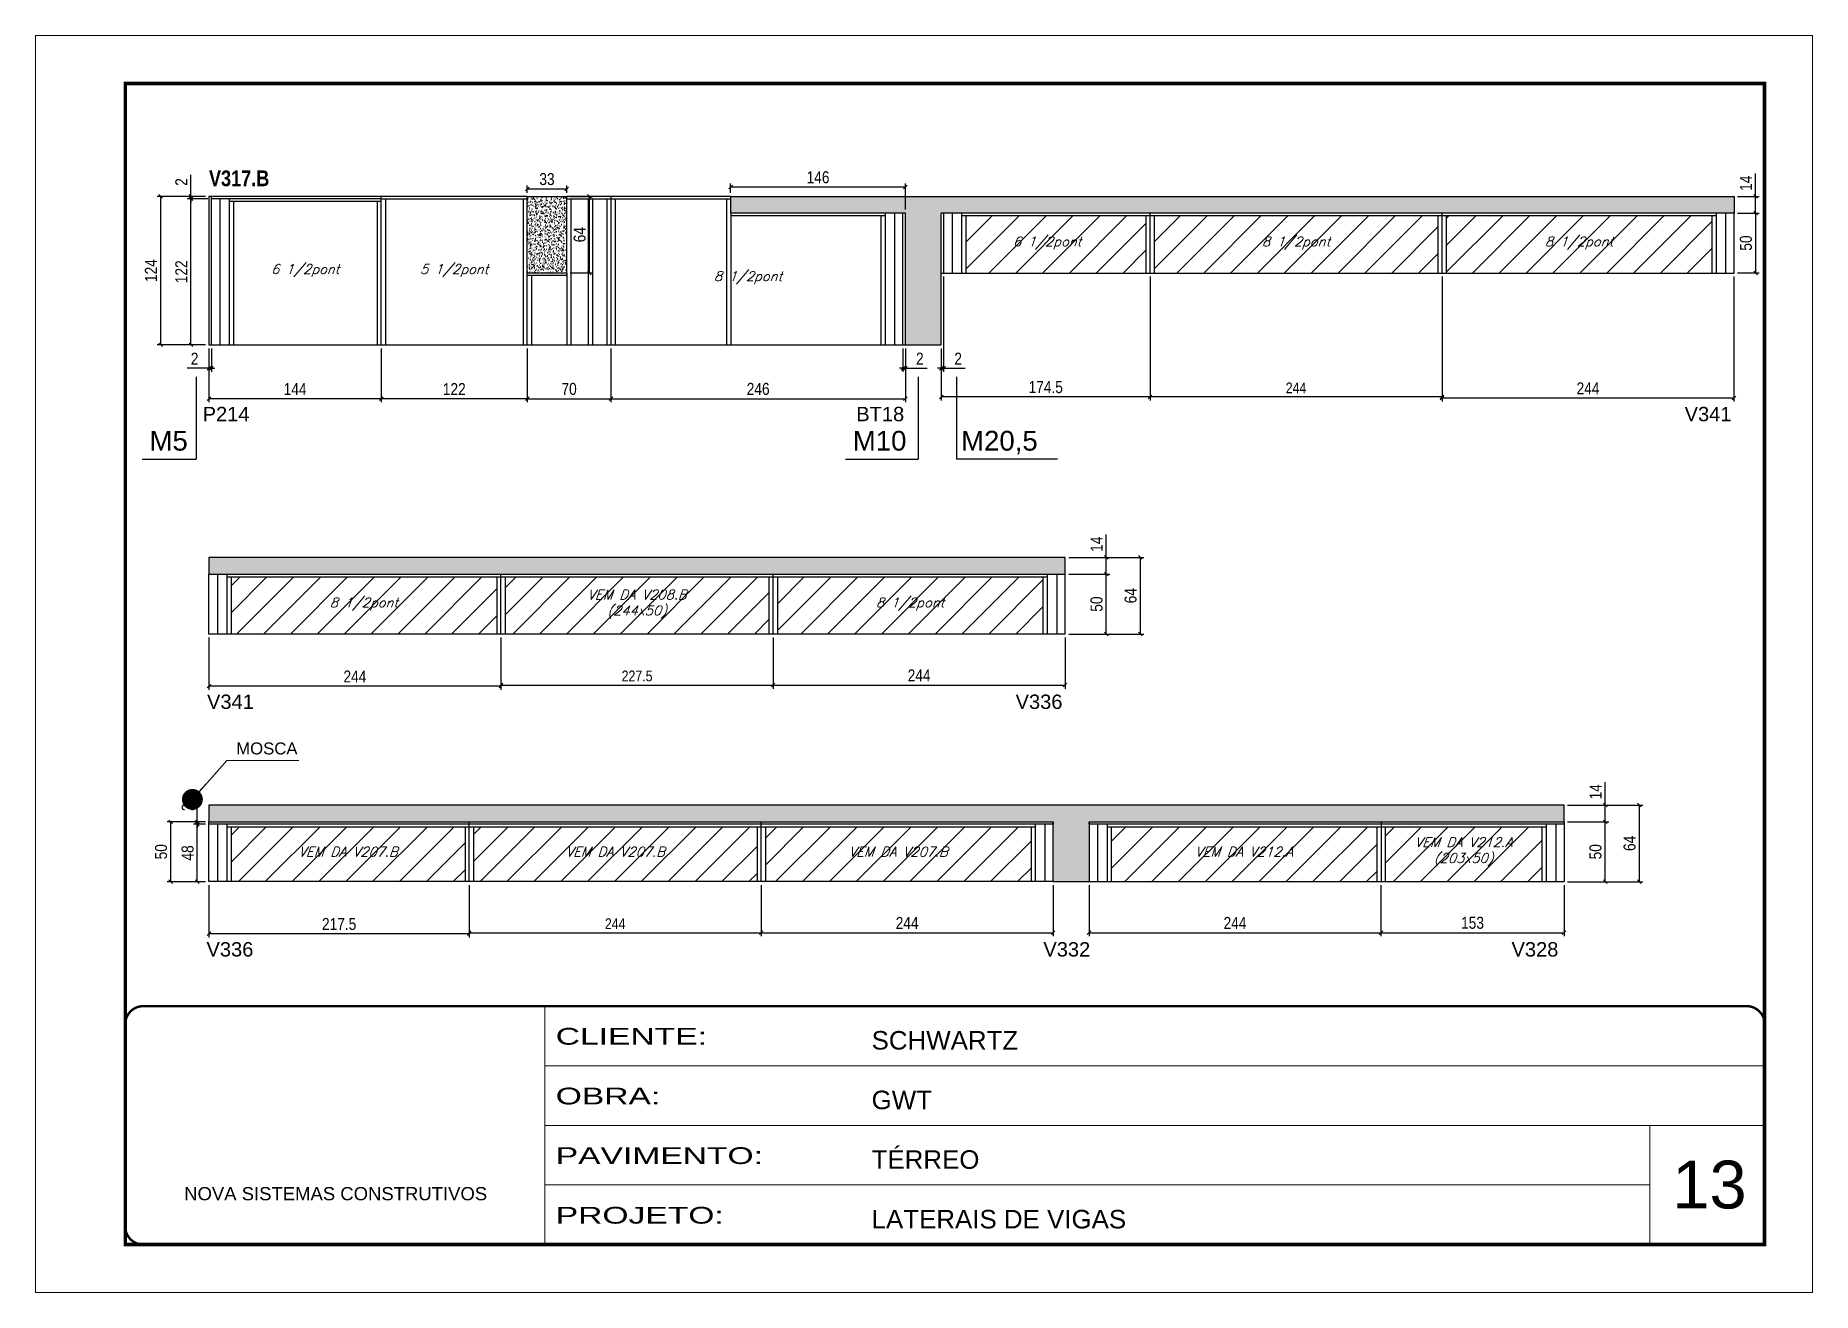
# Model space of a CAD drawing. Extents: x 2603 to 22413, y 1253 to 30260.
# Drawn here: x 13154 to 14639, y 25373 to 26423 of the extents above; entities that cross this region are included whole.
import ezdxf

# ---------------------------------------------------------------- set-up
doc = ezdxf.new("R2010")
doc.units = 0
doc.linetypes.add('CONTINUO', pattern=[0])
doc.linetypes.add('DASHED', pattern=[0.75, 0.5, -0.25])
for name, color, linetype in [('5', 5, 'Continuous'), ('COTA', 241, 'Continuous'), ('NOMENCLATURA', 7, 'Continuous'), ('Painéis', 200, 'Continuous'), ('SARR_2.2x7', 40, 'Continuous'), ('SARR_3.5x7', 81, 'Continuous'), ('texto', 7, 'Continuous')]:
    doc.layers.add(name, color=color, linetype=linetype)
for name, color, linetype, lineweight in [('CARIMBO', 255, 'Continuous', 9), ('Folhas', 255, 'Continuous', 9), ('Hachura', 251, 'Continuous', 9), ('SARRAFO DE PRESSAO', 251, 'DASHED', 9)]:
    doc.layers.add(name, color=color, linetype=linetype, lineweight=lineweight)
doc.styles.add('ARIAL', font='arial.ttf')
doc.styles.add('COTA TECNICA', font='techl___.ttf', dxfattribs={"height": 10})
doc.styles.add('COTA TECNICA-50', font='techl___.ttf', dxfattribs={"height": 9})
doc.styles.add('Romans', font='romans.shx')
doc.styles.get("Standard").update_dxf_attribs({"font": 'arial.ttf'})
doc.styles.add('TECNICA', font='techb___.ttf', dxfattribs={"height": 10})
doc.styles.add('Tecnologia', font='')
doc.styles.get('Tecnologia').set_extended_font_data('Forgotten Futurist')
doc.dimstyles.new('3x', dxfattribs={"dimtxt": 10, "dimasz": 5, "dimexe": 7, "dimexo": 5, "dimgap": 4, "dimtad": 1, "dimdec": 4, "dimlfac": 0.333333, "dimdsep": 46, "dimtxsty": 'Standard', "dimblk": 'DOT', "dimcen": 0.09, "dimclrd": 1, "dimclre": 1, "dimclrt": 2, "dimadec": 0, "dimazin": 2, "dimtfac": 1, "dimtdec": 4, "dimtmove": 0, "dimatfit": 3, "dimldrblk": 'DOT', "dimfxl": 1, "dimtolj": 1, "dimtzin": 0, "dimlwd": 9, "dimlwe": 9, "dimarcsym": 0})
doc.dimstyles.new('COTA PAINEL-50', dxfattribs={"dimtxt": 9, "dimasz": 3, "dimexe": 3, "dimexo": 3, "dimgap": 3, "dimtad": 1, "dimdec": 1, "dimzin": 12, "dimdsep": 46, "dimtxsty": 'COTA TECNICA-50', "dimblk1": 'OBLIQUE', "dimblk2": 'OBLIQUE', "dimsah": 1, "dimcen": 0.9, "dimclrd": 4, "dimclre": 4, "dimclrt": 240, "dimadec": 1, "dimazin": 3, "dimtfac": 1, "dimtdec": 1, "dimtmove": 0, "dimatfit": 3, "dimfxl": 1, "dimtolj": 1, "dimtzin": 12, "dimarcsym": 0})
doc.dimstyles.new('PAINEL', dxfattribs={"dimtxt": 10, "dimasz": 3, "dimexe": 3, "dimexo": 3, "dimgap": 3, "dimtad": 1, "dimdec": 1, "dimzin": 12, "dimdsep": 46, "dimtxsty": 'COTA TECNICA', "dimblk1": 'OBLIQUE', "dimblk2": 'OBLIQUE', "dimsah": 1, "dimcen": 0.9, "dimclrd": 4, "dimclre": 4, "dimclrt": 240, "dimadec": 1, "dimazin": 3, "dimtfac": 1, "dimtdec": 1, "dimtmove": 0, "dimatfit": 3, "dimfxl": 1, "dimtolj": 1, "dimtzin": 12, "dimarcsym": 0})
pattern_1 = [(50, (-115866.6203, -5371.0305), (5.46554007, -0.47817257), [0.5715, -6.2865]), (355, (-115866.62, -5371.0305), (-1.05730264, 5.73170536), [0.4572, -5.02921753]), (100.4514447, (-115866.165, -5371.0704), (4.40823741, 5.25353256), [0.48570026, -5.34270734]), (46.1842, (-115866.62, -5369.5065), (8.13237123, -1.26126984), [0.85725, -9.42975]), (96.6355576, (-115865.9426, -5369.612), (7.122124, 7.42278374), [0.7285507, -8.01406824]), (351.184151, (-115866.62, -5369.5065), (7.122124, 7.42278374), [0.685799, -7.54379196]), (21, (-115865.8583, -5369.8875), (4.54843174, -3.06795595), [0.5715, -6.2865]), (326, (-115865.858, -5369.8875), (1.85406085, 5.52563898), [0.4572, -5.0292]), (71.451445, (-115865.479, -5370.143), (6.40249258, 2.45768307), [0.48570026, -5.34269813]), (37.5, (-115866.6203, -5371.0305), (0.092658098, 2.536651166), [0, -4.96824, 0, -5.1054, 0, -5.04825]), (7.5, (-115866.6203, -5371.0305), (2.004589875, 3.005417245), [0, -2.91084, 0, -4.85394, 0, -1.92405]), (327.5, (-115868.3195, -5371.0305), (4.067717855, -0.17186232), [0, -1.905, 0, -5.9436, 0, -7.8867]), (317.5, (-115869.0815, -5371.0305), (4.44387544, 0.76279473), [0, -2.4765, 0, -3.94716, 0, -5.6007])]

msp = doc.modelspace()

# ---------------------------------------------------------------- texts
at = {"layer": '5', "linetype": 'Continuous'}
for s, rotation, p in [('P214', 0.00004, (13294.04, 26101.27)), ('BT18', 0.00004, (13840.26, 26101.27)), ('V341', 0.00004, (14532.56, 26101.27)), ('V341', 0.00004, (13297.69, 25860.92)), ('V336', 0.00004, (13973.44, 25860.92)), ('V336', 359.99996, (13297.27, 25654.08)), ('V332', 359.99996, (13996.65, 25654.08)), ('V328', 359.99996, (14387.89, 25654.08))]:
    msp.add_text(s, height=12, rotation=rotation, dxfattribs=at).set_placement(p)
at = {"layer": 'CARIMBO', "style": 'ARIAL'}
for s, height, p in [('MOSCA', 10, (13322.09, 25822.92)), ('13', 40, (14522.24, 25443.59))]:
    msp.add_text(s, height=height, dxfattribs=at).set_placement(p)
at = {"layer": 'NOMENCLATURA', "style": 'TECNICA'}
msp.add_text('V317.B', height=13.2, dxfattribs=at).set_placement((13299.32, 26297.6))
at = {"layer": 'NOMENCLATURA', "linetype": 'Continuous'}
for s, p in [('M5', (13249.61, 26076.71)), ('M10', (13837.36, 26076.71)), ('M20,5', (13927.85, 26076.71))]:
    msp.add_text(s, height=16.5, dxfattribs=at).set_placement(p)
at = {"layer": 'texto', "color": 2, "char_height": 8, "attachment_point": 5, "style": 'Romans'}
for s, insert in [('{\\Q19;\\C256;6 1/2pont}', (13999.82, 26250.08)), ('{\\Q19;\\C256;8 1/2pont}', (14207.82, 26250.08)), ('{\\Q19;\\C256;8 1/2pont}', (14444.32, 26250.08)), ('{\\Q19;\\C256;6 1/2pont}', (13379.82, 26227.08)), ('{\\Q19;\\C256;5 1/2pont}', (13504.32, 26227.08)), ('{\\Q19;\\C256;8 1/2pont}', (13749.82, 26221.08)), ('{\\Q19;\\C256;VEM DA V208.B^J(244x50)}', (13657.07, 25948.46)), ('{\\Q19;\\C256;8 1/2pont}', (13428.82, 25948.46)), ('{\\Q19;\\C256;8 1/2pont}', (13885.32, 25948.46)), ('{\\Q19;\\C256;VEM DA V212.A\\P(203x50)}', (14347.82, 25741.62)), ('{\\Q19;\\C256;VEM DA V207.B}', (13415.57, 25741.62)), ('{\\Q19;\\C256;VEM DA V207.B}', (13638.82, 25741.62)), ('{\\Q19;\\C256;VEM DA V207.B}', (13875.32, 25741.62)), ('{\\Q19;\\C256;VEM DA V212.A}', (14164.32, 25741.62))]:
    msp.add_mtext(s, dxfattribs=dict(at, insert=insert))

# ---------------------------------------------------------------- blocks, each defined once
blk = doc.blocks.new('9999999999')
at = {"color": 30, "linetype": 'CONTINUO'}
for p, q in [((98564.6, 34230.2), (98564.6, 34429.4)), ((98564.6, 34379.6), (99584, 34379.6)), ((98564.6, 34329.8), (99488, 34329.8)), ((99584, 34329.8), (99488, 34329.8)), ((99488, 34329.8), (99488, 34230.2)), ((98564.6, 34280), (99488, 34280))]:
    blk.add_line(p, q, dxfattribs=at)
at = {"color": 30, "linetype": 'CONTINUO', "const_width": 2}
blk.add_lwpolyline([(99584, 34230.2), (99584, 34414.4, 0.414214), (99569, 34429.4), (98229, 34429.4, 0.414214), (98214, 34414.4), (98214, 34245.2, 0.414214), (98229, 34230.2), (99584, 34230.2)], format="xyb", dxfattribs=at)
at = {"layer": 'Folhas'}
blk.add_lwpolyline([(98139, 34190.2), (99624, 34190.2), (99624, 35240.2), (98139, 35240.2)], close=True, dxfattribs=at)
at = {"layer": 'Folhas', "color": 30, "const_width": 3}
blk.add_lwpolyline([(98214, 34230.2), (99584, 34230.2), (99584, 35200.2), (98214, 35200.2)], close=True, dxfattribs=at)
at = {"color": 7, "linetype": 'Continuous', "ltscale": 5, "style": 'ARIAL'}
for s, height, p in [('SCHWARTZ', 15.48, (98837.7, 34393.1)), ('GWT', 15.48, (98837.7, 34343.3)), ('TÉRREO', 15.48, (98837.7, 34293.5)), ('NOVA SISTEMAS CONSTRUTIVOS', 11.059, (98263.2, 34267.2)), ('LATERAIS DE VIGAS', 15.483, (98837.7, 34243.7))]:
    blk.add_text(s, height=height, dxfattribs=at).set_placement(p)
at = {"layer": 'Folhas', "color": 7, "style": 'Tecnologia', "width": 1.5}
for s, p in [('CLIENTE:', (98573.7, 34397.2)), ('OBRA:', (98573.7, 34347.3)), ('PAVIMENTO:', (98573.7, 34297.5)), ('PROJETO:', (98573.7, 34247.7))]:
    blk.add_text(s, height=14, dxfattribs=at).set_placement(p)
blk = doc.blocks.new('_Oblique')
at = {"color": 0, "linetype": 'ByBlock', "lineweight": -2}
blk.add_line((-0.5, -0.5), (0.5, 0.5), dxfattribs=at)
blk = doc.blocks.new('*D1266')
at = {"layer": 'COTA', "color": 4, "linetype": 'ByBlock', "lineweight": -2, "transparency": 16777216}
for p, q in [((13565.3, 26162.1), (13565.3, 26117.1)), ((13635.3, 26162.1), (13635.3, 26117.1)), ((13565.3, 26120.1), (13635.3, 26120.1))]:
    blk.add_line(p, q, dxfattribs=at)
at = {"layer": 'Defpoints', "color": 0, "linetype": 'ByBlock', "transparency": 16777216}
for p in [(13565.3, 26165.1), (13635.3, 26165.1), (13635.3, 26120.1)]:
    blk.add_point(p, dxfattribs=at)
at = {"layer": 'COTA', "color": 4, "linetype": 'ByBlock', "lineweight": -2, "transparency": 16777216, "xscale": 3, "yscale": 3, "zscale": 3, "rotation": 180}
blk.add_blockref('_Oblique', (13565.3, 26120.1), dxfattribs=at)
at = {"layer": 'COTA', "color": 4, "linetype": 'ByBlock', "lineweight": -2, "transparency": 16777216, "xscale": 3, "yscale": 3, "zscale": 3}
blk.add_blockref('_Oblique', (13635.3, 26120.1), dxfattribs=at)
at = {"layer": 'COTA', "color": 240, "linetype": 'ByBlock', "transparency": 16777216, "insert": (13600.3, 26128.2), "char_height": 10, "attachment_point": 5, "style": 'COTA TECNICA'}
blk.add_mtext('\\A1;70', dxfattribs=at)
blk = doc.blocks.new('*D1267')
at = {"layer": 'COTA', "color": 4, "linetype": 'ByBlock', "lineweight": -2, "transparency": 16777216}
for p, q in [((13635.3, 26162.1), (13635.3, 26117.1)), ((13881.3, 26162.1), (13881.3, 26117.1)), ((13635.3, 26120.1), (13881.3, 26120.1))]:
    blk.add_line(p, q, dxfattribs=at)
at = {"layer": 'Defpoints', "color": 0, "linetype": 'ByBlock', "transparency": 16777216}
for p in [(13635.3, 26165.1), (13881.3, 26165.1), (13881.3, 26120.1)]:
    blk.add_point(p, dxfattribs=at)
at = {"layer": 'COTA', "color": 4, "linetype": 'ByBlock', "lineweight": -2, "transparency": 16777216, "xscale": 3, "yscale": 3, "zscale": 3, "rotation": 180}
blk.add_blockref('_Oblique', (13635.3, 26120.1), dxfattribs=at)
at = {"layer": 'COTA', "color": 4, "linetype": 'ByBlock', "lineweight": -2, "transparency": 16777216, "xscale": 3, "yscale": 3, "zscale": 3}
blk.add_blockref('_Oblique', (13881.3, 26120.1), dxfattribs=at)
at = {"layer": 'COTA', "color": 240, "linetype": 'ByBlock', "transparency": 16777216, "insert": (13758.3, 26128.2), "char_height": 10, "attachment_point": 5, "style": 'COTA TECNICA'}
blk.add_mtext('\\A1;246', dxfattribs=at)
blk = doc.blocks.new('*D1268')
at = {"layer": 'COTA', "color": 4, "linetype": 'ByBlock', "lineweight": -2, "transparency": 16777216}
for p, q in [((13299.3, 26162.1), (13299.3, 26117.1)), ((13443.3, 26162.1), (13443.3, 26117.1)), ((13443.3, 26120.1), (13299.3, 26120.1))]:
    blk.add_line(p, q, dxfattribs=at)
at = {"layer": 'Defpoints', "color": 0, "linetype": 'ByBlock', "transparency": 16777216}
for p in [(13299.3, 26165.1), (13443.3, 26165.1), (13299.3, 26120.1)]:
    blk.add_point(p, dxfattribs=at)
at = {"layer": 'COTA', "color": 4, "linetype": 'ByBlock', "lineweight": -2, "transparency": 16777216, "xscale": 3, "yscale": 3, "zscale": 3, "rotation": 180}
blk.add_blockref('_Oblique', (13299.3, 26120.1), dxfattribs=at)
at = {"layer": 'COTA', "color": 4, "linetype": 'ByBlock', "lineweight": -2, "transparency": 16777216, "xscale": 3, "yscale": 3, "zscale": 3}
blk.add_blockref('_Oblique', (13443.3, 26120.1), dxfattribs=at)
at = {"layer": 'COTA', "color": 240, "linetype": 'ByBlock', "transparency": 16777216, "insert": (13371.3, 26128.1), "char_height": 10, "attachment_point": 5, "style": 'COTA TECNICA'}
blk.add_mtext('\\A1;144', dxfattribs=at)
blk = doc.blocks.new('*D1269')
at = {"layer": 'COTA', "color": 4, "linetype": 'ByBlock', "lineweight": -2, "transparency": 16777216}
for p, q in [((13299.3, 26162.1), (13299.3, 26142.5)), ((13301.3, 26162.1), (13301.3, 26142.5)), ((13299.3, 26145.5), (13281.2, 26145.5)), ((13301.3, 26145.5), (13299.3, 26145.5)), ((13301.3, 26145.5), (13304.3, 26145.5))]:
    blk.add_line(p, q, dxfattribs=at)
at = {"layer": 'Defpoints', "color": 0, "linetype": 'ByBlock', "transparency": 16777216}
for p in [(13299.3, 26165.1), (13301.3, 26165.1), (13299.3, 26145.5)]:
    blk.add_point(p, dxfattribs=at)
at = {"layer": 'COTA', "color": 4, "linetype": 'ByBlock', "lineweight": -2, "transparency": 16777216, "xscale": 3, "yscale": 3, "zscale": 3}
blk.add_blockref('_Oblique', (13299.3, 26145.5), dxfattribs=at)
at = {"layer": 'COTA', "color": 4, "linetype": 'ByBlock', "lineweight": -2, "transparency": 16777216, "xscale": 3, "yscale": 3, "zscale": 3, "rotation": 180}
blk.add_blockref('_Oblique', (13301.3, 26145.5), dxfattribs=at)
at = {"layer": 'COTA', "color": 240, "linetype": 'ByBlock', "transparency": 16777216, "insert": (13287.3, 26153.5), "char_height": 10, "attachment_point": 5, "style": 'COTA TECNICA'}
blk.add_mtext('\\A1;2', dxfattribs=at)
blk = doc.blocks.new('*D1270')
at = {"layer": 'COTA', "color": 4, "linetype": 'ByBlock', "lineweight": -2, "transparency": 16777216}
for p, q in [((13296.3, 26289.1), (13255.9, 26289.1)), ((13258.9, 26289.1), (13258.9, 26165.1)), ((13296.3, 26165.1), (13255.9, 26165.1))]:
    blk.add_line(p, q, dxfattribs=at)
at = {"layer": 'Defpoints', "color": 0, "linetype": 'ByBlock', "transparency": 16777216}
for p in [(13299.3, 26289.1), (13258.9, 26165.1), (13299.3, 26165.1)]:
    blk.add_point(p, dxfattribs=at)
at = {"layer": 'COTA', "color": 4, "linetype": 'ByBlock', "lineweight": -2, "transparency": 16777216, "xscale": 3, "yscale": 3, "zscale": 3}
for p, rotation in [((13258.9, 26289.1), 90), ((13258.9, 26165.1), 270)]:
    blk.add_blockref('_Oblique', p, dxfattribs=dict(at, rotation=rotation))
at = {"layer": 'COTA', "color": 240, "linetype": 'ByBlock', "transparency": 16777216, "insert": (13250.8, 26227.1), "char_height": 10, "attachment_point": 5, "rotation": 90, "style": 'COTA TECNICA'}
blk.add_mtext('\\A1;124', dxfattribs=at)
blk = doc.blocks.new('*D1271')
at = {"layer": 'COTA', "color": 4, "linetype": 'ByBlock', "lineweight": -2, "transparency": 16777216}
for p, q in [((13443.3, 26162.1), (13443.3, 26117.1)), ((13565.3, 26162.1), (13565.3, 26117.1)), ((13565.3, 26120.1), (13443.3, 26120.1))]:
    blk.add_line(p, q, dxfattribs=at)
at = {"layer": 'Defpoints', "color": 0, "linetype": 'ByBlock', "transparency": 16777216}
for p in [(13443.3, 26165.1), (13565.3, 26165.1), (13443.3, 26120.1)]:
    blk.add_point(p, dxfattribs=at)
at = {"layer": 'COTA', "color": 4, "linetype": 'ByBlock', "lineweight": -2, "transparency": 16777216, "xscale": 3, "yscale": 3, "zscale": 3, "rotation": 180}
blk.add_blockref('_Oblique', (13443.3, 26120.1), dxfattribs=at)
at = {"layer": 'COTA', "color": 4, "linetype": 'ByBlock', "lineweight": -2, "transparency": 16777216, "xscale": 3, "yscale": 3, "zscale": 3}
blk.add_blockref('_Oblique', (13565.3, 26120.1), dxfattribs=at)
at = {"layer": 'COTA', "color": 240, "linetype": 'ByBlock', "transparency": 16777216, "insert": (13504.3, 26128.1), "char_height": 10, "attachment_point": 5, "style": 'COTA TECNICA'}
blk.add_mtext('\\A1;122', dxfattribs=at)
blk = doc.blocks.new('*D1272')
at = {"layer": 'COTA', "color": 4, "linetype": 'ByBlock', "lineweight": -2, "transparency": 16777216}
for p, q in [((13298.3, 26287.1), (13281.2, 26287.1)), ((13284.2, 26165.1), (13284.2, 26287.1)), ((13296.3, 26165.1), (13281.2, 26165.1))]:
    blk.add_line(p, q, dxfattribs=at)
at = {"layer": 'Defpoints', "color": 0, "linetype": 'ByBlock', "transparency": 16777216}
for p in [(13284.2, 26287.1), (13301.3, 26287.1), (13299.3, 26165.1)]:
    blk.add_point(p, dxfattribs=at)
at = {"layer": 'COTA', "color": 4, "linetype": 'ByBlock', "lineweight": -2, "transparency": 16777216, "xscale": 3, "yscale": 3, "zscale": 3}
for p, rotation in [((13284.2, 26287.1), 90), ((13284.2, 26165.1), 270)]:
    blk.add_blockref('_Oblique', p, dxfattribs=dict(at, rotation=rotation))
at = {"layer": 'COTA', "color": 240, "linetype": 'ByBlock', "transparency": 16777216, "insert": (13276.2, 26226.1), "char_height": 10, "attachment_point": 5, "rotation": 90, "style": 'COTA TECNICA'}
blk.add_mtext('\\A1;122', dxfattribs=at)
blk = doc.blocks.new('*D1273')
at = {"layer": 'COTA', "color": 4, "linetype": 'ByBlock', "lineweight": -2, "transparency": 16777216}
for p, q in [((13284.2, 26289.1), (13284.2, 26307.2)), ((13296.3, 26289.1), (13281.2, 26289.1)), ((13298.3, 26287.1), (13281.2, 26287.1)), ((13284.2, 26287.1), (13284.2, 26289.1)), ((13284.2, 26287.1), (13284.2, 26284.1))]:
    blk.add_line(p, q, dxfattribs=at)
at = {"layer": 'Defpoints', "color": 0, "linetype": 'ByBlock', "transparency": 16777216}
for p in [(13284.2, 26289.1), (13299.3, 26289.1), (13301.3, 26287.1)]:
    blk.add_point(p, dxfattribs=at)
at = {"layer": 'COTA', "color": 4, "linetype": 'ByBlock', "lineweight": -2, "transparency": 16777216, "xscale": 3, "yscale": 3, "zscale": 3}
for p, rotation in [((13284.2, 26289.1), 270), ((13284.2, 26287.1), 90)]:
    blk.add_blockref('_Oblique', p, dxfattribs=dict(at, rotation=rotation))
at = {"layer": 'COTA', "color": 240, "linetype": 'ByBlock', "transparency": 16777216, "insert": (13276.2, 26301.1), "char_height": 10, "attachment_point": 5, "rotation": 90, "style": 'COTA TECNICA'}
blk.add_mtext('\\A1;2', dxfattribs=at)
blk = doc.blocks.new('*D225')
at = {"layer": 'COTA', "color": 4, "linetype": 'ByBlock', "lineweight": -2, "transparency": 16777216}
for p, q in [((13879.3, 26162.1), (13879.3, 26142.5)), ((13881.3, 26162.1), (13881.3, 26142.5)), ((13879.3, 26145.5), (13876.3, 26145.5)), ((13879.3, 26145.5), (13881.3, 26145.5)), ((13881.3, 26145.5), (13899.4, 26145.5))]:
    blk.add_line(p, q, dxfattribs=at)
at = {"layer": 'Defpoints', "color": 0, "linetype": 'ByBlock', "transparency": 16777216}
for p in [(13879.3, 26165.1), (13881.3, 26165.1), (13881.3, 26145.5)]:
    blk.add_point(p, dxfattribs=at)
at = {"layer": 'COTA', "color": 4, "linetype": 'ByBlock', "lineweight": -2, "transparency": 16777216, "xscale": 3, "yscale": 3, "zscale": 3}
blk.add_blockref('_Oblique', (13879.3, 26145.5), dxfattribs=at)
at = {"layer": 'COTA', "color": 4, "linetype": 'ByBlock', "lineweight": -2, "transparency": 16777216, "xscale": 3, "yscale": 3, "zscale": 3, "rotation": 180}
blk.add_blockref('_Oblique', (13881.3, 26145.5), dxfattribs=at)
at = {"layer": 'COTA', "color": 240, "linetype": 'ByBlock', "transparency": 16777216, "insert": (13893.4, 26153.5), "char_height": 10, "attachment_point": 5, "style": 'COTA TECNICA'}
blk.add_mtext('\\A1;2', dxfattribs=at)
blk = doc.blocks.new('*D226')
at = {"layer": 'COTA', "color": 4, "linetype": 'ByBlock', "lineweight": -2, "transparency": 16777216}
for p, q in [((14085.8, 26222.1), (14085.8, 26118.6)), ((14329.8, 26222.1), (14329.8, 26118.6)), ((14329.8, 26121.6), (14085.8, 26121.6))]:
    blk.add_line(p, q, dxfattribs=at)
at = {"layer": 'Defpoints', "color": 0, "linetype": 'ByBlock', "transparency": 16777216}
for p in [(14085.8, 26225.1), (14329.8, 26225.1), (14085.8, 26121.6)]:
    blk.add_point(p, dxfattribs=at)
at = {"layer": 'COTA', "color": 4, "linetype": 'ByBlock', "lineweight": -2, "transparency": 16777216, "xscale": 3, "yscale": 3, "zscale": 3, "rotation": 180}
blk.add_blockref('_Oblique', (14085.8, 26121.6), dxfattribs=at)
at = {"layer": 'COTA', "color": 4, "linetype": 'ByBlock', "lineweight": -2, "transparency": 16777216, "xscale": 3, "yscale": 3, "zscale": 3}
blk.add_blockref('_Oblique', (14329.8, 26121.6), dxfattribs=at)
at = {"layer": 'COTA', "color": 240, "linetype": 'ByBlock', "transparency": 16777216, "insert": (14207.8, 26129.1), "char_height": 9, "attachment_point": 5, "style": 'COTA TECNICA-50'}
blk.add_mtext('\\A1;244', dxfattribs=at)
blk = doc.blocks.new('*D1274')
at = {"layer": 'COTA', "color": 4, "linetype": 'ByBlock', "lineweight": -2, "transparency": 16777216}
for p, q in [((14329.8, 26222.1), (14329.8, 26117.7)), ((14573.8, 26222.1), (14573.8, 26117.7)), ((14329.8, 26120.7), (14573.8, 26120.7))]:
    blk.add_line(p, q, dxfattribs=at)
at = {"layer": 'Defpoints', "color": 0, "linetype": 'ByBlock', "transparency": 16777216}
for p in [(14329.8, 26225.1), (14573.8, 26225.1), (14573.8, 26120.7)]:
    blk.add_point(p, dxfattribs=at)
at = {"layer": 'COTA', "color": 4, "linetype": 'ByBlock', "lineweight": -2, "transparency": 16777216, "xscale": 3, "yscale": 3, "zscale": 3, "rotation": 180}
blk.add_blockref('_Oblique', (14329.8, 26120.7), dxfattribs=at)
at = {"layer": 'COTA', "color": 4, "linetype": 'ByBlock', "lineweight": -2, "transparency": 16777216, "xscale": 3, "yscale": 3, "zscale": 3}
blk.add_blockref('_Oblique', (14573.8, 26120.7), dxfattribs=at)
at = {"layer": 'COTA', "color": 240, "linetype": 'ByBlock', "transparency": 16777216, "insert": (14451.8, 26128.7), "char_height": 10, "attachment_point": 5, "style": 'COTA TECNICA'}
blk.add_mtext('\\A1;244', dxfattribs=at)
blk = doc.blocks.new('*D1275')
at = {"layer": 'COTA', "color": 4, "linetype": 'ByBlock', "lineweight": -2, "transparency": 16777216}
for p, q in [((14085.8, 26222.1), (14085.8, 26118.6)), ((13911.3, 26162.1), (13911.3, 26118.6)), ((14085.8, 26121.6), (13911.3, 26121.6))]:
    blk.add_line(p, q, dxfattribs=at)
at = {"layer": 'Defpoints', "color": 0, "linetype": 'ByBlock', "transparency": 16777216}
for p in [(14085.8, 26225.1), (13911.3, 26165.1), (13911.3, 26121.6)]:
    blk.add_point(p, dxfattribs=at)
at = {"layer": 'COTA', "color": 4, "linetype": 'ByBlock', "lineweight": -2, "transparency": 16777216, "xscale": 3, "yscale": 3, "zscale": 3, "rotation": 180}
blk.add_blockref('_Oblique', (13911.3, 26121.6), dxfattribs=at)
at = {"layer": 'COTA', "color": 4, "linetype": 'ByBlock', "lineweight": -2, "transparency": 16777216, "xscale": 3, "yscale": 3, "zscale": 3}
blk.add_blockref('_Oblique', (14085.8, 26121.6), dxfattribs=at)
at = {"layer": 'COTA', "color": 240, "linetype": 'ByBlock', "transparency": 16777216, "insert": (13998.6, 26129.7), "char_height": 10, "attachment_point": 5, "style": 'COTA TECNICA'}
blk.add_mtext('\\A1;174.5', dxfattribs=at)
blk = doc.blocks.new('*D1276')
at = {"layer": 'COTA', "color": 4, "linetype": 'ByBlock', "lineweight": -2, "transparency": 16777216}
for p, q in [((13913.3, 26222.1), (13913.3, 26142.5)), ((13911.3, 26162.1), (13911.3, 26142.5)), ((13911.3, 26145.5), (13908.3, 26145.5)), ((13911.3, 26145.5), (13913.3, 26145.5)), ((13913.3, 26145.5), (13931.4, 26145.5))]:
    blk.add_line(p, q, dxfattribs=at)
at = {"layer": 'Defpoints', "color": 0, "linetype": 'ByBlock', "transparency": 16777216}
for p in [(13913.3, 26225.1), (13911.3, 26165.1), (13911.3, 26145.5)]:
    blk.add_point(p, dxfattribs=at)
at = {"layer": 'COTA', "color": 4, "linetype": 'ByBlock', "lineweight": -2, "transparency": 16777216, "xscale": 3, "yscale": 3, "zscale": 3}
blk.add_blockref('_Oblique', (13911.3, 26145.5), dxfattribs=at)
at = {"layer": 'COTA', "color": 4, "linetype": 'ByBlock', "lineweight": -2, "transparency": 16777216, "xscale": 3, "yscale": 3, "zscale": 3, "rotation": 180}
blk.add_blockref('_Oblique', (13913.3, 26145.5), dxfattribs=at)
at = {"layer": 'COTA', "color": 240, "linetype": 'ByBlock', "transparency": 16777216, "insert": (13925.4, 26153.5), "char_height": 10, "attachment_point": 5, "style": 'COTA TECNICA'}
blk.add_mtext('\\A1;2', dxfattribs=at)
blk = doc.blocks.new('*D1277')
at = {"layer": 'COTA', "color": 4, "linetype": 'ByBlock', "lineweight": -2, "transparency": 16777216}
for p, q in [((14576.8, 26275.1), (14594.9, 26275.1)), ((14591.9, 26275.1), (14591.9, 26225.1)), ((14576.8, 26225.1), (14594.9, 26225.1))]:
    blk.add_line(p, q, dxfattribs=at)
at = {"layer": 'Defpoints', "color": 0, "linetype": 'ByBlock', "transparency": 16777216}
for p in [(14573.8, 26275.1), (14573.8, 26225.1), (14591.9, 26225.1)]:
    blk.add_point(p, dxfattribs=at)
at = {"layer": 'COTA', "color": 4, "linetype": 'ByBlock', "lineweight": -2, "transparency": 16777216, "xscale": 3, "yscale": 3, "zscale": 3}
for p, rotation in [((14591.9, 26275.1), 90), ((14591.9, 26225.1), 270)]:
    blk.add_blockref('_Oblique', p, dxfattribs=dict(at, rotation=rotation))
at = {"layer": 'COTA', "color": 240, "linetype": 'ByBlock', "transparency": 16777216, "insert": (14583.8, 26250.1), "char_height": 10, "attachment_point": 5, "rotation": 90, "style": 'COTA TECNICA'}
blk.add_mtext('\\A1;50', dxfattribs=at)
blk = doc.blocks.new('*D1278')
at = {"layer": 'COTA', "color": 4, "linetype": 'ByBlock', "lineweight": -2, "transparency": 16777216}
for p, q in [((14591.9, 26289.1), (14591.9, 26308.2)), ((14576.8, 26289.1), (14594.9, 26289.1)), ((14591.9, 26275.1), (14591.9, 26289.1)), ((14576.8, 26275.1), (14594.9, 26275.1))]:
    blk.add_line(p, q, dxfattribs=at)
at = {"layer": 'Defpoints', "color": 0, "linetype": 'ByBlock', "transparency": 16777216}
for p in [(14573.8, 26289.1), (14591.9, 26289.1), (14573.8, 26275.1)]:
    blk.add_point(p, dxfattribs=at)
at = {"layer": 'COTA', "color": 4, "linetype": 'ByBlock', "lineweight": -2, "transparency": 16777216, "xscale": 3, "yscale": 3, "zscale": 3}
for p, rotation in [((14591.9, 26289.1), 90), ((14591.9, 26275.1), 270)]:
    blk.add_blockref('_Oblique', p, dxfattribs=dict(at, rotation=rotation))
at = {"layer": 'COTA', "color": 240, "linetype": 'ByBlock', "transparency": 16777216, "insert": (14583.8, 26300.1), "char_height": 10, "attachment_point": 5, "rotation": 90, "style": 'COTA TECNICA'}
blk.add_mtext('\\A1;14', dxfattribs=at)
blk = doc.blocks.new('*D1255')
at = {"layer": 'COTA', "color": 4, "linetype": 'ByBlock', "lineweight": -2, "transparency": 16777216}
for p, q in [((13601.3, 26289.1), (13620.2, 26289.1)), ((13617.2, 26225.1), (13617.2, 26289.1)), ((13601.3, 26225.1), (13620.2, 26225.1))]:
    blk.add_line(p, q, dxfattribs=at)
at = {"layer": 'Defpoints', "color": 0, "linetype": 'ByBlock', "transparency": 16777216}
for p in [(13598.3, 26289.1), (13617.2, 26289.1), (13598.3, 26225.1)]:
    blk.add_point(p, dxfattribs=at)
at = {"layer": 'COTA', "color": 4, "linetype": 'ByBlock', "lineweight": -2, "transparency": 16777216, "xscale": 3, "yscale": 3, "zscale": 3}
for p, rotation in [((13617.2, 26289.1), 90), ((13617.2, 26225.1), 270)]:
    blk.add_blockref('_Oblique', p, dxfattribs=dict(at, rotation=rotation))
at = {"layer": 'COTA', "color": 240, "linetype": 'ByBlock', "transparency": 16777216, "insert": (13609.1, 26257.1), "char_height": 10, "attachment_point": 5, "rotation": 90, "style": 'COTA TECNICA'}
blk.add_mtext('\\A1;64', dxfattribs=at)
blk = doc.blocks.new('*D1256')
at = {"layer": 'COTA', "color": 4, "linetype": 'ByBlock', "lineweight": -2, "transparency": 16777216}
for p, q in [((13565.3, 26292.1), (13565.3, 26298.3)), ((13565.3, 26295.3), (13598.3, 26295.3)), ((13598.3, 26292.1), (13598.3, 26298.3))]:
    blk.add_line(p, q, dxfattribs=at)
at = {"layer": 'Defpoints', "color": 0, "linetype": 'ByBlock', "transparency": 16777216}
for p in [(13565.3, 26289.1), (13598.3, 26295.3), (13598.3, 26289.1)]:
    blk.add_point(p, dxfattribs=at)
at = {"layer": 'COTA', "color": 4, "linetype": 'ByBlock', "lineweight": -2, "transparency": 16777216, "xscale": 3, "yscale": 3, "zscale": 3, "rotation": 180}
blk.add_blockref('_Oblique', (13565.3, 26295.3), dxfattribs=at)
at = {"layer": 'COTA', "color": 4, "linetype": 'ByBlock', "lineweight": -2, "transparency": 16777216, "xscale": 3, "yscale": 3, "zscale": 3}
blk.add_blockref('_Oblique', (13598.3, 26295.3), dxfattribs=at)
at = {"layer": 'COTA', "color": 240, "linetype": 'ByBlock', "transparency": 16777216, "insert": (13581.8, 26303.5), "char_height": 10, "attachment_point": 5, "style": 'COTA TECNICA'}
blk.add_mtext('\\A1;33', dxfattribs=at)
blk = doc.blocks.new('*D220')
at = {"layer": 'COTA', "color": 4, "linetype": 'ByBlock', "lineweight": -2, "transparency": 16777216}
for p, q in [((13543.3, 25920.5), (13543.3, 25877.8)), ((13770.8, 25920.5), (13770.8, 25877.8)), ((13543.3, 25880.8), (13770.8, 25880.8))]:
    blk.add_line(p, q, dxfattribs=at)
at = {"layer": 'Defpoints', "color": 0, "linetype": 'ByBlock', "transparency": 16777216}
for p in [(13543.3, 25923.5), (13770.8, 25923.5), (13770.8, 25880.8)]:
    blk.add_point(p, dxfattribs=at)
at = {"layer": 'COTA', "color": 4, "linetype": 'ByBlock', "lineweight": -2, "transparency": 16777216, "xscale": 3, "yscale": 3, "zscale": 3, "rotation": 180}
blk.add_blockref('_Oblique', (13543.3, 25880.8), dxfattribs=at)
at = {"layer": 'COTA', "color": 4, "linetype": 'ByBlock', "lineweight": -2, "transparency": 16777216, "xscale": 3, "yscale": 3, "zscale": 3}
blk.add_blockref('_Oblique', (13770.8, 25880.8), dxfattribs=at)
at = {"layer": 'COTA', "color": 240, "linetype": 'ByBlock', "transparency": 16777216, "insert": (13657.1, 25888.4), "char_height": 9, "attachment_point": 5, "style": 'COTA TECNICA-50'}
blk.add_mtext('\\A1;227.5', dxfattribs=at)
blk = doc.blocks.new('*D1257')
at = {"layer": 'COTA', "color": 4, "linetype": 'ByBlock', "lineweight": -2, "transparency": 16777216}
for p, q in [((13299.3, 25920.5), (13299.3, 25876.9)), ((13543.3, 25920.5), (13543.3, 25876.9)), ((13543.3, 25879.9), (13299.3, 25879.9))]:
    blk.add_line(p, q, dxfattribs=at)
at = {"layer": 'Defpoints', "color": 0, "linetype": 'ByBlock', "transparency": 16777216}
for p in [(13299.3, 25923.5), (13543.3, 25923.5), (13299.3, 25879.9)]:
    blk.add_point(p, dxfattribs=at)
at = {"layer": 'COTA', "color": 4, "linetype": 'ByBlock', "lineweight": -2, "transparency": 16777216, "xscale": 3, "yscale": 3, "zscale": 3, "rotation": 180}
blk.add_blockref('_Oblique', (13299.3, 25879.9), dxfattribs=at)
at = {"layer": 'COTA', "color": 4, "linetype": 'ByBlock', "lineweight": -2, "transparency": 16777216, "xscale": 3, "yscale": 3, "zscale": 3}
blk.add_blockref('_Oblique', (13543.3, 25879.9), dxfattribs=at)
at = {"layer": 'COTA', "color": 240, "linetype": 'ByBlock', "transparency": 16777216, "insert": (13421.3, 25888), "char_height": 10, "attachment_point": 5, "style": 'COTA TECNICA'}
blk.add_mtext('\\A1;244', dxfattribs=at)
blk = doc.blocks.new('*D1258')
at = {"layer": 'COTA', "color": 4, "linetype": 'ByBlock', "lineweight": -2, "transparency": 16777216}
for p, q in [((13770.8, 25920.5), (13770.8, 25877.8)), ((14014.8, 25920.5), (14014.8, 25877.8)), ((13770.8, 25880.8), (14014.8, 25880.8))]:
    blk.add_line(p, q, dxfattribs=at)
at = {"layer": 'Defpoints', "color": 0, "linetype": 'ByBlock', "transparency": 16777216}
for p in [(13770.8, 25923.5), (14014.8, 25923.5), (14014.8, 25880.8)]:
    blk.add_point(p, dxfattribs=at)
at = {"layer": 'COTA', "color": 4, "linetype": 'ByBlock', "lineweight": -2, "transparency": 16777216, "xscale": 3, "yscale": 3, "zscale": 3, "rotation": 180}
blk.add_blockref('_Oblique', (13770.8, 25880.8), dxfattribs=at)
at = {"layer": 'COTA', "color": 4, "linetype": 'ByBlock', "lineweight": -2, "transparency": 16777216, "xscale": 3, "yscale": 3, "zscale": 3}
blk.add_blockref('_Oblique', (14014.8, 25880.8), dxfattribs=at)
at = {"layer": 'COTA', "color": 240, "linetype": 'ByBlock', "transparency": 16777216, "insert": (13892.8, 25888.9), "char_height": 10, "attachment_point": 5, "style": 'COTA TECNICA'}
blk.add_mtext('\\A1;244', dxfattribs=at)
blk = doc.blocks.new('*D1259')
at = {"layer": 'COTA', "color": 4, "linetype": 'ByBlock', "lineweight": -2, "transparency": 16777216}
for p, q in [((14017.8, 25973.5), (14052.2, 25973.5)), ((14049.2, 25923.5), (14049.2, 25973.5)), ((14017.8, 25923.5), (14052.2, 25923.5))]:
    blk.add_line(p, q, dxfattribs=at)
at = {"layer": 'Defpoints', "color": 0, "linetype": 'ByBlock', "transparency": 16777216}
for p in [(14014.8, 25973.5), (14049.2, 25973.5), (14014.8, 25923.5)]:
    blk.add_point(p, dxfattribs=at)
at = {"layer": 'COTA', "color": 4, "linetype": 'ByBlock', "lineweight": -2, "transparency": 16777216, "xscale": 3, "yscale": 3, "zscale": 3}
for p, rotation in [((14049.2, 25973.5), 90), ((14049.2, 25923.5), 270)]:
    blk.add_blockref('_Oblique', p, dxfattribs=dict(at, rotation=rotation))
at = {"layer": 'COTA', "color": 240, "linetype": 'ByBlock', "transparency": 16777216, "insert": (14041.1, 25948.5), "char_height": 10, "attachment_point": 5, "rotation": 90, "style": 'COTA TECNICA'}
blk.add_mtext('\\A1;50', dxfattribs=at)
blk = doc.blocks.new('*D1260')
at = {"layer": 'COTA', "color": 4, "linetype": 'ByBlock', "lineweight": -2, "transparency": 16777216}
for p, q in [((14017.8, 25987.5), (14080.7, 25987.5)), ((14077.7, 25923.5), (14077.7, 25987.5)), ((14017.8, 25923.5), (14080.7, 25923.5))]:
    blk.add_line(p, q, dxfattribs=at)
at = {"layer": 'Defpoints', "color": 0, "linetype": 'ByBlock', "transparency": 16777216}
for p in [(14014.8, 25987.5), (14077.7, 25987.5), (14014.8, 25923.5)]:
    blk.add_point(p, dxfattribs=at)
at = {"layer": 'COTA', "color": 4, "linetype": 'ByBlock', "lineweight": -2, "transparency": 16777216, "xscale": 3, "yscale": 3, "zscale": 3}
for p, rotation in [((14077.7, 25987.5), 90), ((14077.7, 25923.5), 270)]:
    blk.add_blockref('_Oblique', p, dxfattribs=dict(at, rotation=rotation))
at = {"layer": 'COTA', "color": 240, "linetype": 'ByBlock', "transparency": 16777216, "insert": (14069.6, 25955.5), "char_height": 10, "attachment_point": 5, "rotation": 90, "style": 'COTA TECNICA'}
blk.add_mtext('\\A1;64', dxfattribs=at)
blk = doc.blocks.new('*D1261')
at = {"layer": 'COTA', "color": 4, "linetype": 'ByBlock', "lineweight": -2, "transparency": 16777216}
for p, q in [((14049.2, 25987.5), (14049.2, 26006.6)), ((14017.8, 25987.5), (14052.2, 25987.5)), ((14017.8, 25973.5), (14052.2, 25973.5)), ((14049.2, 25973.5), (14049.2, 25987.5))]:
    blk.add_line(p, q, dxfattribs=at)
at = {"layer": 'Defpoints', "color": 0, "linetype": 'ByBlock', "transparency": 16777216}
for p in [(14014.8, 25987.5), (14014.8, 25973.5), (14049.2, 25987.5)]:
    blk.add_point(p, dxfattribs=at)
at = {"layer": 'COTA', "color": 4, "linetype": 'ByBlock', "lineweight": -2, "transparency": 16777216, "xscale": 3, "yscale": 3, "zscale": 3}
for p, rotation in [((14049.2, 25987.5), 90), ((14049.2, 25973.5), 270)]:
    blk.add_blockref('_Oblique', p, dxfattribs=dict(at, rotation=rotation))
at = {"layer": 'COTA', "color": 240, "linetype": 'ByBlock', "transparency": 16777216, "insert": (14041.1, 25998.5), "char_height": 10, "attachment_point": 5, "rotation": 90, "style": 'COTA TECNICA'}
blk.add_mtext('\\A1;14', dxfattribs=at)
blk = doc.blocks.new('*D221')
at = {"layer": 'COTA', "color": 4, "linetype": 'ByBlock', "lineweight": -2, "transparency": 16777216}
for p, q in [((13516.8, 25713.6), (13516.8, 25671)), ((13760.8, 25713.6), (13760.8, 25671)), ((13516.8, 25674), (13760.8, 25674))]:
    blk.add_line(p, q, dxfattribs=at)
at = {"layer": 'Defpoints', "color": 0, "linetype": 'ByBlock', "transparency": 16777216}
for p in [(13516.8, 25716.6), (13760.8, 25716.6), (13760.8, 25674)]:
    blk.add_point(p, dxfattribs=at)
at = {"layer": 'COTA', "color": 4, "linetype": 'ByBlock', "lineweight": -2, "transparency": 16777216, "xscale": 3, "yscale": 3, "zscale": 3, "rotation": 180}
blk.add_blockref('_Oblique', (13516.8, 25674), dxfattribs=at)
at = {"layer": 'COTA', "color": 4, "linetype": 'ByBlock', "lineweight": -2, "transparency": 16777216, "xscale": 3, "yscale": 3, "zscale": 3}
blk.add_blockref('_Oblique', (13760.8, 25674), dxfattribs=at)
at = {"layer": 'COTA', "color": 240, "linetype": 'ByBlock', "transparency": 16777216, "insert": (13638.8, 25681.5), "char_height": 9, "attachment_point": 5, "style": 'COTA TECNICA-50'}
blk.add_mtext('\\A1;244', dxfattribs=at)
blk = doc.blocks.new('*D1262')
at = {"layer": 'COTA', "color": 4, "linetype": 'ByBlock', "lineweight": -2, "transparency": 16777216}
for p, q in [((13299.3, 25713.6), (13299.3, 25670.1)), ((13516.8, 25713.6), (13516.8, 25670.1)), ((13516.8, 25673.1), (13299.3, 25673.1))]:
    blk.add_line(p, q, dxfattribs=at)
at = {"layer": 'Defpoints', "color": 0, "linetype": 'ByBlock', "transparency": 16777216}
for p in [(13299.3, 25716.6), (13516.8, 25716.6), (13299.3, 25673.1)]:
    blk.add_point(p, dxfattribs=at)
at = {"layer": 'COTA', "color": 4, "linetype": 'ByBlock', "lineweight": -2, "transparency": 16777216, "xscale": 3, "yscale": 3, "zscale": 3, "rotation": 180}
blk.add_blockref('_Oblique', (13299.3, 25673.1), dxfattribs=at)
at = {"layer": 'COTA', "color": 4, "linetype": 'ByBlock', "lineweight": -2, "transparency": 16777216, "xscale": 3, "yscale": 3, "zscale": 3}
blk.add_blockref('_Oblique', (13516.8, 25673.1), dxfattribs=at)
at = {"layer": 'COTA', "color": 240, "linetype": 'ByBlock', "transparency": 16777216, "insert": (13408.1, 25681.2), "char_height": 10, "attachment_point": 5, "style": 'COTA TECNICA'}
blk.add_mtext('\\A1;217.5', dxfattribs=at)
blk = doc.blocks.new('*D1263')
at = {"layer": 'COTA', "color": 4, "linetype": 'ByBlock', "lineweight": -2, "transparency": 16777216}
for p, q in [((13760.8, 25713.6), (13760.8, 25671)), ((14004.8, 25713.6), (14004.8, 25671)), ((13760.8, 25674), (14004.8, 25674))]:
    blk.add_line(p, q, dxfattribs=at)
at = {"layer": 'Defpoints', "color": 0, "linetype": 'ByBlock', "transparency": 16777216}
for p in [(13760.8, 25716.6), (14004.8, 25716.6), (14004.8, 25674)]:
    blk.add_point(p, dxfattribs=at)
at = {"layer": 'COTA', "color": 4, "linetype": 'ByBlock', "lineweight": -2, "transparency": 16777216, "xscale": 3, "yscale": 3, "zscale": 3, "rotation": 180}
blk.add_blockref('_Oblique', (13760.8, 25674), dxfattribs=at)
at = {"layer": 'COTA', "color": 4, "linetype": 'ByBlock', "lineweight": -2, "transparency": 16777216, "xscale": 3, "yscale": 3, "zscale": 3}
blk.add_blockref('_Oblique', (14004.8, 25674), dxfattribs=at)
at = {"layer": 'COTA', "color": 240, "linetype": 'ByBlock', "transparency": 16777216, "insert": (13882.8, 25682.1), "char_height": 10, "attachment_point": 5, "style": 'COTA TECNICA'}
blk.add_mtext('\\A1;244', dxfattribs=at)
blk = doc.blocks.new('*D1264')
at = {"layer": 'COTA', "color": 4, "linetype": 'ByBlock', "lineweight": -2, "transparency": 16777216}
for p, q in [((14034.8, 25713.6), (14034.8, 25671)), ((14278.8, 25713.6), (14278.8, 25671)), ((14034.8, 25674), (14278.8, 25674))]:
    blk.add_line(p, q, dxfattribs=at)
at = {"layer": 'Defpoints', "color": 0, "linetype": 'ByBlock', "transparency": 16777216}
for p in [(14034.8, 25716.6), (14278.8, 25716.6), (14278.8, 25674)]:
    blk.add_point(p, dxfattribs=at)
at = {"layer": 'COTA', "color": 4, "linetype": 'ByBlock', "lineweight": -2, "transparency": 16777216, "xscale": 3, "yscale": 3, "zscale": 3, "rotation": 180}
blk.add_blockref('_Oblique', (14034.8, 25674), dxfattribs=at)
at = {"layer": 'COTA', "color": 4, "linetype": 'ByBlock', "lineweight": -2, "transparency": 16777216, "xscale": 3, "yscale": 3, "zscale": 3}
blk.add_blockref('_Oblique', (14278.8, 25674), dxfattribs=at)
at = {"layer": 'COTA', "color": 240, "linetype": 'ByBlock', "transparency": 16777216, "insert": (14156.8, 25682.1), "char_height": 10, "attachment_point": 5, "style": 'COTA TECNICA'}
blk.add_mtext('\\A1;244', dxfattribs=at)
blk = doc.blocks.new('*D1265')
at = {"layer": 'COTA', "color": 4, "linetype": 'ByBlock', "lineweight": -2, "transparency": 16777216}
for p, q in [((14278.8, 25713.6), (14278.8, 25671)), ((14431.8, 25713.6), (14431.8, 25671)), ((14278.8, 25674), (14431.8, 25674))]:
    blk.add_line(p, q, dxfattribs=at)
at = {"layer": 'Defpoints', "color": 0, "linetype": 'ByBlock', "transparency": 16777216}
for p in [(14278.8, 25716.6), (14431.8, 25716.6), (14431.8, 25674)]:
    blk.add_point(p, dxfattribs=at)
at = {"layer": 'COTA', "color": 4, "linetype": 'ByBlock', "lineweight": -2, "transparency": 16777216, "xscale": 3, "yscale": 3, "zscale": 3, "rotation": 180}
blk.add_blockref('_Oblique', (14278.8, 25674), dxfattribs=at)
at = {"layer": 'COTA', "color": 4, "linetype": 'ByBlock', "lineweight": -2, "transparency": 16777216, "xscale": 3, "yscale": 3, "zscale": 3}
blk.add_blockref('_Oblique', (14431.8, 25674), dxfattribs=at)
at = {"layer": 'COTA', "color": 240, "linetype": 'ByBlock', "transparency": 16777216, "insert": (14355.3, 25682.2), "char_height": 10, "attachment_point": 5, "style": 'COTA TECNICA'}
blk.add_mtext('\\A1;153', dxfattribs=at)
blk = doc.blocks.new('*D222')
at = {"layer": 'COTA', "color": 4, "linetype": 'ByBlock', "lineweight": -2, "transparency": 16777216}
for p, q in [((14434.8, 25766.6), (14469.2, 25766.6)), ((14466.2, 25716.6), (14466.2, 25766.6)), ((14434.8, 25716.6), (14469.2, 25716.6))]:
    blk.add_line(p, q, dxfattribs=at)
at = {"layer": 'Defpoints', "color": 0, "linetype": 'ByBlock', "transparency": 16777216}
for p in [(14431.8, 25766.6), (14466.2, 25766.6), (14431.8, 25716.6)]:
    blk.add_point(p, dxfattribs=at)
at = {"layer": 'COTA', "color": 4, "linetype": 'ByBlock', "lineweight": -2, "transparency": 16777216, "xscale": 3, "yscale": 3, "zscale": 3}
for p, rotation in [((14466.2, 25766.6), 90), ((14466.2, 25716.6), 270)]:
    blk.add_blockref('_Oblique', p, dxfattribs=dict(at, rotation=rotation))
at = {"layer": 'COTA', "color": 240, "linetype": 'ByBlock', "transparency": 16777216, "insert": (14458.1, 25741.6), "char_height": 10, "attachment_point": 5, "rotation": 90, "style": 'COTA TECNICA'}
blk.add_mtext('\\A1;50', dxfattribs=at)
blk = doc.blocks.new('*D223')
at = {"layer": 'COTA', "color": 4, "linetype": 'ByBlock', "lineweight": -2, "transparency": 16777216}
for p, q in [((14434.8, 25780.6), (14497.7, 25780.6)), ((14494.7, 25716.6), (14494.7, 25780.6)), ((14434.8, 25716.6), (14497.7, 25716.6))]:
    blk.add_line(p, q, dxfattribs=at)
at = {"layer": 'Defpoints', "color": 0, "linetype": 'ByBlock', "transparency": 16777216}
for p in [(14431.8, 25780.6), (14494.7, 25780.6), (14431.8, 25716.6)]:
    blk.add_point(p, dxfattribs=at)
at = {"layer": 'COTA', "color": 4, "linetype": 'ByBlock', "lineweight": -2, "transparency": 16777216, "xscale": 3, "yscale": 3, "zscale": 3}
for p, rotation in [((14494.7, 25780.6), 90), ((14494.7, 25716.6), 270)]:
    blk.add_blockref('_Oblique', p, dxfattribs=dict(at, rotation=rotation))
at = {"layer": 'COTA', "color": 240, "linetype": 'ByBlock', "transparency": 16777216, "insert": (14486.6, 25748.6), "char_height": 10, "attachment_point": 5, "rotation": 90, "style": 'COTA TECNICA'}
blk.add_mtext('\\A1;64', dxfattribs=at)
blk = doc.blocks.new('*D224')
at = {"layer": 'COTA', "color": 4, "linetype": 'ByBlock', "lineweight": -2, "transparency": 16777216}
for p, q in [((14466.2, 25780.6), (14466.2, 25799.7)), ((14434.8, 25780.6), (14469.2, 25780.6)), ((14466.2, 25766.6), (14466.2, 25780.6)), ((14434.8, 25766.6), (14469.2, 25766.6))]:
    blk.add_line(p, q, dxfattribs=at)
at = {"layer": 'Defpoints', "color": 0, "linetype": 'ByBlock', "transparency": 16777216}
for p in [(14431.8, 25780.6), (14466.2, 25780.6), (14431.8, 25766.6)]:
    blk.add_point(p, dxfattribs=at)
at = {"layer": 'COTA', "color": 4, "linetype": 'ByBlock', "lineweight": -2, "transparency": 16777216, "xscale": 3, "yscale": 3, "zscale": 3}
for p, rotation in [((14466.2, 25780.6), 90), ((14466.2, 25766.6), 270)]:
    blk.add_blockref('_Oblique', p, dxfattribs=dict(at, rotation=rotation))
at = {"layer": 'COTA', "color": 240, "linetype": 'ByBlock', "transparency": 16777216, "insert": (14458.1, 25791.7), "char_height": 10, "attachment_point": 5, "rotation": 90, "style": 'COTA TECNICA'}
blk.add_mtext('\\A1;14', dxfattribs=at)
blk = doc.blocks.new('*D1077')
at = {"layer": 'COTA', "color": 4, "linetype": 'ByBlock', "lineweight": -2, "transparency": 16777216}
for p, q in [((13735.3, 26292.1), (13735.3, 26299.9)), ((13881.3, 26278.1), (13881.3, 26299.9)), ((13881.3, 26296.9), (13735.3, 26296.9))]:
    blk.add_line(p, q, dxfattribs=at)
at = {"layer": 'Defpoints', "color": 0, "linetype": 'ByBlock', "transparency": 16777216}
for p in [(13735.3, 26296.9), (13735.3, 26289.1), (13881.3, 26275.1)]:
    blk.add_point(p, dxfattribs=at)
at = {"layer": 'COTA', "color": 4, "linetype": 'ByBlock', "lineweight": -2, "transparency": 16777216, "xscale": 3, "yscale": 3, "zscale": 3, "rotation": 180}
blk.add_blockref('_Oblique', (13735.3, 26296.9), dxfattribs=at)
at = {"layer": 'COTA', "color": 4, "linetype": 'ByBlock', "lineweight": -2, "transparency": 16777216, "xscale": 3, "yscale": 3, "zscale": 3}
blk.add_blockref('_Oblique', (13881.3, 26296.9), dxfattribs=at)
at = {"layer": 'COTA', "color": 240, "linetype": 'ByBlock', "transparency": 16777216, "insert": (13808.3, 26305), "char_height": 10, "attachment_point": 5, "style": 'COTA TECNICA'}
blk.add_mtext('\\A1;146', dxfattribs=at)
blk = doc.blocks.new('*D3227')
at = {"layer": 'COTA', "color": 4, "lineweight": -2, "transparency": 16777216}
for p, q in [((13296.3, 25766.6), (13264.4, 25766.6)), ((13267.4, 25716.6), (13267.4, 25766.6)), ((13296.3, 25716.6), (13264.4, 25716.6))]:
    blk.add_line(p, q, dxfattribs=at)
at = {"layer": 'Defpoints', "color": 0, "transparency": 16777216}
for p in [(13267.4, 25766.6), (13299.3, 25766.6), (13299.3, 25716.6)]:
    blk.add_point(p, dxfattribs=at)
at = {"layer": 'COTA', "color": 4, "lineweight": -2, "transparency": 16777216, "xscale": 3, "yscale": 3, "zscale": 3}
for p, rotation in [((13267.4, 25766.6), 90), ((13267.4, 25716.6), 270)]:
    blk.add_blockref('_Oblique', p, dxfattribs=dict(at, rotation=rotation))
at = {"layer": 'COTA', "color": 240, "transparency": 16777216, "insert": (13259.3, 25741.6), "char_height": 10, "attachment_point": 5, "rotation": 90, "style": 'COTA TECNICA'}
blk.add_mtext('\\A1;50', dxfattribs=at)
blk = doc.blocks.new('*D3228')
at = {"layer": 'COTA', "color": 4, "lineweight": -2, "transparency": 16777216}
for p, q in [((13296.3, 25764.6), (13286.5, 25764.6)), ((13289.5, 25716.6), (13289.5, 25764.6)), ((13296.3, 25716.6), (13286.5, 25716.6))]:
    blk.add_line(p, q, dxfattribs=at)
at = {"layer": 'Defpoints', "color": 0, "transparency": 16777216}
for p in [(13289.5, 25764.6), (13299.3, 25764.6), (13299.3, 25716.6)]:
    blk.add_point(p, dxfattribs=at)
at = {"layer": 'COTA', "color": 4, "lineweight": -2, "transparency": 16777216, "xscale": 3, "yscale": 3, "zscale": 3}
for p, rotation in [((13289.5, 25764.6), 90), ((13289.5, 25716.6), 270)]:
    blk.add_blockref('_Oblique', p, dxfattribs=dict(at, rotation=rotation))
at = {"layer": 'COTA', "color": 240, "transparency": 16777216, "insert": (13281.5, 25740.6), "char_height": 10, "attachment_point": 5, "rotation": 90, "style": 'COTA TECNICA'}
blk.add_mtext('\\A1;48', dxfattribs=at)
blk = doc.blocks.new('*D3229')
at = {"layer": 'COTA', "color": 4, "lineweight": -2, "transparency": 16777216}
for p, q in [((13289.5, 25766.6), (13289.5, 25784.7)), ((13296.3, 25766.6), (13286.5, 25766.6)), ((13289.5, 25764.6), (13289.5, 25766.6)), ((13296.3, 25764.6), (13286.5, 25764.6)), ((13289.5, 25764.6), (13289.5, 25761.6))]:
    blk.add_line(p, q, dxfattribs=at)
at = {"layer": 'Defpoints', "color": 0, "transparency": 16777216}
for p in [(13289.5, 25766.6), (13299.3, 25766.6), (13299.3, 25764.6)]:
    blk.add_point(p, dxfattribs=at)
at = {"layer": 'COTA', "color": 4, "lineweight": -2, "transparency": 16777216, "xscale": 3, "yscale": 3, "zscale": 3}
for p, rotation in [((13289.5, 25766.6), 270), ((13289.5, 25764.6), 90)]:
    blk.add_blockref('_Oblique', p, dxfattribs=dict(at, rotation=rotation))
at = {"layer": 'COTA', "color": 240, "transparency": 16777216, "insert": (13281.5, 25778.7), "char_height": 10, "attachment_point": 5, "rotation": 90, "style": 'COTA TECNICA'}
blk.add_mtext('\\A1;2', dxfattribs=at)
blk = doc.blocks.new('_Dot')
at = {"color": 0, "linetype": 'ByBlock', "lineweight": -2}
blk.add_line((-0.5, 0), (-1, 0), dxfattribs=at)
at = {"color": 0, "linetype": 'ByBlock', "const_width": 0.5}
blk.add_lwpolyline([(-0.25, 0, 1), (0.25, 0, 1)], format="xyb", close=True, dxfattribs=at)

# ---------------------------------------------------------------- dimensions: what is measured, and where the dimension line sits
at = {"layer": 'COTA', "linetype": 'ByBlock'}
for base, p1, p2, angle, picture, middle in [((13284.21, 26289.08), (13301.32, 26287.08), (13299.32, 26289.08), 90, '*D1273', (13276.21, 26301.13)), ((14591.9, 26289.08), (14573.82, 26275.08), (14573.82, 26289.08), 90, '*D1278', (14583.82, 26300.14)), ((13258.86, 26165.08), (13299.32, 26289.08), (13299.32, 26165.08), 90, '*D1270', (13250.79, 26227.08)), ((13284.21, 26287.08), (13299.32, 26165.08), (13301.32, 26287.08), 90, '*D1272', (13276.15, 26226.08)), ((13617.24, 26289.08), (13598.32, 26225.08), (13598.32, 26289.08), 90, '*D1255', (13609.14, 26257.08)), ((14591.9, 26225.08), (14573.82, 26275.08), (14573.82, 26225.08), 90, '*D1277', (14583.79, 26250.08)), ((13911.32, 26121.57), (14085.82, 26225.08), (13911.32, 26165.08), 180, '*D1275', (13998.57, 26129.68)), ((13299.32, 26145.48), (13301.32, 26165.08), (13299.32, 26165.08), 180, '*D1269', (13287.26, 26153.48)), ((13299.32, 26120.07), (13443.32, 26165.08), (13299.32, 26165.08), 180, '*D1268', (13371.32, 26128.14)), ((13443.32, 26120.07), (13565.32, 26165.08), (13443.32, 26165.08), 180, '*D1271', (13504.32, 26128.13)), ((14049.16, 25987.46), (14014.82, 25973.46), (14014.82, 25987.46), 90, '*D1261', (14041.09, 25998.52)), ((14077.73, 25987.46), (14014.82, 25923.46), (14014.82, 25987.46), 90, '*D1260', (14069.63, 25955.46)), ((14049.16, 25973.46), (14014.82, 25923.46), (14014.82, 25973.46), 90, '*D1259', (14041.05, 25948.46)), ((13299.32, 25879.92), (13543.32, 25923.46), (13299.32, 25923.46), 180, '*D1257', (13421.32, 25888)), ((14466.16, 25780.62), (14431.82, 25766.62), (14431.82, 25780.62), 90, '*D224', (14458.09, 25791.68)), ((14494.73, 25780.62), (14431.82, 25716.62), (14431.82, 25780.62), 90, '*D223', (14486.63, 25748.62)), ((14466.16, 25766.62), (14431.82, 25716.62), (14431.82, 25766.62), 90, '*D222', (14458.05, 25741.62)), ((13299.32, 25673.08), (13516.82, 25716.62), (13299.32, 25716.62), 180, '*D1262', (13408.07, 25681.19))]:
    dim = msp.add_linear_dim(base=base, p1=p1, p2=p2, angle=angle, dimstyle='PAINEL', dxfattribs=at)
    dim.commit()
    dim.dimension.update_dxf_attribs({"geometry": picture, "text_midpoint": middle})
for base, p1, p2, picture, middle in [((13598.32, 26295.28), (13565.32, 26289.08), (13598.32, 26289.08), '*D1256', (13581.82, 26303.5)), ((13735.32, 26296.88), (13881.32, 26275.08), (13735.32, 26289.08), '*D1077', (13808.32, 26304.98)), ((14573.82, 26120.67), (14329.82, 26225.08), (14573.82, 26225.08), '*D1274', (14451.82, 26128.74)), ((13881.32, 26145.48), (13879.32, 26165.08), (13881.32, 26165.08), '*D225', (13893.38, 26153.48)), ((14014.82, 25880.82), (13770.82, 25923.46), (14014.82, 25923.46), '*D1258', (13892.82, 25888.89)), ((14004.82, 25673.98), (13760.82, 25716.62), (14004.82, 25716.62), '*D1263', (13882.82, 25682.05)), ((14278.82, 25673.98), (14034.82, 25716.62), (14278.82, 25716.62), '*D1264', (14156.82, 25682.05)), ((14431.82, 25673.98), (14278.82, 25716.62), (14431.82, 25716.62), '*D1265', (14355.32, 25682.2))]:
    dim = msp.add_linear_dim(base=base, p1=p1, p2=p2, dimstyle='PAINEL', dxfattribs=at)
    dim.commit()
    dim.dimension.update_dxf_attribs({"geometry": picture, "text_midpoint": middle})
dim = msp.add_linear_dim(base=(13911.32, 26145.48), p1=(13913.32, 26225.08), p2=(13911.32, 26165.08), angle=180, dimstyle='PAINEL', dxfattribs=at)
dim.commit()
dim.dimension.update_dxf_attribs({"geometry": '*D1276', "text_midpoint": (13925.38, 26145.48), "dimtype": 160})
for base, p1, p2, dimstyle, override, picture, middle in [((14085.82, 26121.57), (14329.82, 26225.08), (14085.82, 26225.08), 'COTA PAINEL-50', {"dimarcsym": 1}, '*D226', (14207.82, 26129.13)), ((13635.32, 26120.07), (13565.32, 26165.08), (13635.32, 26165.08), 'PAINEL', {"dimtmove": 1}, '*D1266', (13600.32, 26128.17)), ((13881.32, 26120.07), (13635.32, 26165.08), (13881.32, 26165.08), 'PAINEL', {"dimtmove": 1}, '*D1267', (13758.32, 26128.17))]:
    dim = msp.add_linear_dim(base=base, p1=p1, p2=p2, dimstyle=dimstyle, override=override, dxfattribs=at)
    dim.commit()
    dim.dimension.update_dxf_attribs({"geometry": picture, "text_midpoint": middle})
for base, p1, p2, picture, middle in [((13770.82, 25880.82), (13543.32, 25923.46), (13770.82, 25923.46), '*D220', (13657.07, 25888.42)), ((13760.82, 25673.98), (13516.82, 25716.62), (13760.82, 25716.62), '*D221', (13638.82, 25681.55))]:
    dim = msp.add_linear_dim(base=base, p1=p1, p2=p2, angle=180, dimstyle='COTA PAINEL-50', override={"dimarcsym": 1}, dxfattribs=at)
    dim.commit()
    dim.dimension.update_dxf_attribs({"geometry": picture, "text_midpoint": middle})
at = {"layer": 'COTA'}
for base, p1, p2, picture, middle in [((13289.55, 25766.62), (13299.32, 25764.62), (13299.32, 25766.62), '*D3229', (13281.55, 25778.68)), ((13267.39, 25766.62), (13299.32, 25716.62), (13299.32, 25766.62), '*D3227', (13259.29, 25741.62)), ((13289.55, 25764.62), (13299.32, 25716.62), (13299.32, 25764.62), '*D3228', (13281.45, 25740.62))]:
    dim = msp.add_linear_dim(base=base, p1=p1, p2=p2, angle=90, dimstyle='PAINEL', dxfattribs=at)
    dim.commit()
    dim.dimension.update_dxf_attribs({"geometry": picture, "text_midpoint": middle})

# ---------------------------------------------------------------- hatches: boundary and pattern name
at = {"layer": 'COTA', "linetype": 'ByBlock'}
h = msp.add_hatch(dxfattribs=at)
h.set_pattern_fill('AR-CONC', color=256, scale=0.03)
h.set_pattern_definition(pattern_1)
h.paths.add_polyline_path([(13598.32, 26289.08), (13565.32, 26289.08), (13565.32, 26225.08), (13598.32, 26225.08)])
h = msp.add_hatch(dxfattribs=at)
h.set_pattern_fill('AR-CONC', color=256, scale=0.03)
h.set_pattern_definition(pattern_1)
h.paths.add_polyline_path([(13911.32, 26275.08), (14573.82, 26275.08), (14573.82, 26289.08), (13735.32, 26289.08), (13735.32, 26275.08), (13881.32, 26275.08), (13881.32, 26165.08), (13911.32, 26165.08), (13911.32, 26225.08)])
h = msp.add_hatch(dxfattribs=at)
h.set_pattern_fill('AR-CONC', color=256, scale=0.03)
h.set_pattern_definition([(50, (-115866.6203, -5403.2515), (5.46554007, -0.47817257), [0.5715, -6.2865]), (355, (-115866.62, -5403.2515), (-1.05730264, 5.73170536), [0.4572, -5.02921753]), (100.4514447, (-115866.165, -5403.2914), (4.40823741, 5.25353256), [0.48570026, -5.34270734]), (46.1842, (-115866.62, -5401.7275), (8.13237123, -1.26126984), [0.85725, -9.42975]), (96.6355576, (-115865.9426, -5401.833), (7.122124, 7.42278374), [0.7285507, -8.01406824]), (351.184151, (-115866.62, -5401.7275), (7.122124, 7.42278374), [0.685799, -7.54379196]), (21, (-115865.8583, -5402.1085), (4.54843174, -3.06795595), [0.5715, -6.2865]), (326, (-115865.858, -5402.1085), (1.85406085, 5.52563898), [0.4572, -5.0292]), (71.451445, (-115865.479, -5402.364), (6.40249258, 2.45768307), [0.48570026, -5.34269813]), (37.5, (-115866.6203, -5403.2515), (0.092658098, 2.536651166), [0, -4.96824, 0, -5.1054, 0, -5.04825]), (7.5, (-115866.6203, -5403.2515), (2.004589875, 3.005417245), [0, -2.91084, 0, -4.85394, 0, -1.92405]), (327.5, (-115868.3195, -5403.2515), (4.067717855, -0.17186232), [0, -1.905, 0, -5.9436, 0, -7.8867]), (317.5, (-115869.0815, -5403.2515), (4.44387544, 0.76279473), [0, -2.4765, 0, -3.94716, 0, -5.6007])])
h.paths.add_polyline_path([(13299.32, 25987.46), (13299.32, 25973.46), (14014.82, 25973.46), (14014.82, 25987.46)])
h = msp.add_hatch(dxfattribs=at)
h.set_pattern_fill('AR-CONC', color=256, scale=0.03)
h.set_pattern_definition([(50, (-115866.6203, -5427.928), (5.46554007, -0.47817257), [0.5715, -6.2865]), (355, (-115866.62, -5427.928), (-1.05730264, 5.73170536), [0.4572, -5.02921753]), (100.4514447, (-115866.165, -5427.968), (4.40823741, 5.25353256), [0.48570026, -5.34270734]), (46.1842, (-115866.62, -5426.404), (8.13237123, -1.26126984), [0.85725, -9.42975]), (96.6355576, (-115865.9426, -5426.509), (7.122124, 7.42278374), [0.7285507, -8.01406824]), (351.184151, (-115866.62, -5426.404), (7.122124, 7.42278374), [0.685799, -7.54379196]), (21, (-115865.8583, -5426.785), (4.54843174, -3.06795595), [0.5715, -6.2865]), (326, (-115865.858, -5426.785), (1.85406085, 5.52563898), [0.4572, -5.0292]), (71.451445, (-115865.479, -5427.041), (6.40249258, 2.45768307), [0.48570026, -5.34269813]), (37.5, (-115866.6203, -5427.9281), (0.092658098, 2.536651166), [0, -4.96824, 0, -5.1054, 0, -5.04825]), (7.5, (-115866.6203, -5427.928), (2.004589875, 3.005417245), [0, -2.91084, 0, -4.85394, 0, -1.92405]), (327.5, (-115868.3195, -5427.9281), (4.067717855, -0.17186232), [0, -1.905, 0, -5.9436, 0, -7.8867]), (317.5, (-115869.0815, -5427.928), (4.44387544, 0.76279473), [0, -2.4765, 0, -3.94716, 0, -5.6007])])
h.paths.add_polyline_path([(14004.82, 25716.62), (14034.82, 25716.62), (14034.82, 25766.62), (14431.82, 25766.62), (14431.82, 25780.62), (13299.32, 25780.62), (13299.32, 25766.62), (14004.82, 25766.62)])
at = {"layer": 'Hachura', "linetype": 'ByBlock'}
h = msp.add_hatch(dxfattribs=at)
h.set_pattern_fill('ANSI31', color=256, scale=5)
h.set_pattern_definition([(45, (-115866.62, -5371.03), (-11.2253202, 11.2253202), [])])
h.paths.add_polyline_path([(14082.32, 26225.08), (14082.32, 26272.88), (13931.82, 26272.88), (13931.82, 26225.08)])
h.paths.add_polyline_path([(14089.32, 26272.88), (14089.32, 26225.08), (14326.32, 26225.08), (14326.32, 26272.88)])
h.paths.add_polyline_path([(14555.32, 26225.08), (14555.32, 26272.88), (14333.32, 26272.88), (14333.32, 26225.08)])
h = msp.add_hatch(dxfattribs=at)
h.set_pattern_fill('ANSI31', color=256, scale=5)
h.set_pattern_definition([(45, (-115866.62, -5403.252), (-11.2253202, 11.2253202), [])])
h.paths.add_polyline_path([(13317.82, 25971.26), (13317.82, 25923.46), (13539.82, 25923.46), (13539.82, 25971.26)])
h.paths.add_polyline_path([(13774.32, 25971.26), (13774.32, 25923.46), (13996.32, 25923.46), (13996.32, 25971.26)])
h = msp.add_hatch(dxfattribs=at)
h.set_pattern_fill('ANSI31', color=256, scale=5)
h.paths.add_polyline_path([(13546.82, 25971.26), (13546.82, 25923.46), (13767.32, 25923.46), (13767.32, 25971.26)])
h = msp.add_hatch(dxfattribs=at)
h.set_pattern_fill('ANSI31', color=256, scale=5)
h.paths.add_polyline_path([(13513.32, 25716.62), (13513.32, 25762.42), (13317.82, 25762.42), (13317.82, 25716.62)])
h.paths.add_polyline_path([(13757.32, 25716.62), (13757.32, 25762.42), (13520.32, 25762.42), (13520.32, 25716.62)])
h.paths.add_polyline_path([(13986.32, 25716.62), (13986.32, 25762.42), (13764.32, 25762.42), (13764.32, 25716.62)])
h = msp.add_hatch(dxfattribs=at)
h.set_pattern_fill('ANSI31', color=256, scale=5)
h.paths.add_polyline_path([(14275.32, 25716.62), (14275.32, 25762.42), (14053.32, 25762.42), (14053.32, 25716.62)])
h.paths.add_polyline_path([(14413.32, 25716.62), (14413.32, 25762.42), (14282.32, 25762.42), (14282.32, 25716.62)])

# ---------------------------------------------------------------- linework, layer by layer
at = {"layer": 'COTA', "linetype": 'ByBlock'}
for p, q in [((13565.32, 26289.08), (13598.32, 26289.08)), ((13616.33, 26286.88), (13616.33, 26165.08)), ((13735.32, 26289.08), (14573.82, 26289.08)), ((14573.82, 26289.08), (14573.82, 26275.08)), ((13735.32, 26275.08), (13735.32, 26165.08)), ((13598.32, 26225.08), (13598.32, 26165.08)), ((13911.32, 26165.08), (13911.32, 26225.08)), ((13881.32, 26165.08), (13911.32, 26165.08)), ((14014.82, 25987.46), (13299.32, 25987.46)), ((13299.32, 25987.46), (13299.32, 25973.46)), ((14014.82, 25973.46), (14014.82, 25987.46)), ((14431.82, 25780.62), (13299.32, 25780.62)), ((13299.32, 25780.62), (13299.32, 25766.62)), ((14431.82, 25766.62), (14431.82, 25780.62)), ((14004.82, 25716.62), (14034.82, 25716.62))]:
    msp.add_line(p, q, dxfattribs=at)
at = {"layer": 'NOMENCLATURA', "linetype": 'Continuous'}
for p, q in [((13288.5, 26138.26), (13288.5, 26069.52)), ((13892.14, 26138.26), (13892.14, 26069.52)), ((13924.14, 26138.26), (13924.14, 26069.52)), ((13243.54, 26069.52), (13288.5, 26069.52)), ((13831.28, 26069.52), (13892.14, 26069.52)), ((14008.45, 26069.52), (13924.14, 26069.52))]:
    msp.add_line(p, q, dxfattribs=at)
at = {"layer": 'Painéis', "linetype": 'Continuous'}
for p, q in [((13565.32, 26289.08), (13299.32, 26289.08)), ((13299.32, 26289.08), (13299.32, 26165.08)), ((13301.32, 26165.08), (13301.32, 26289.08)), ((13443.32, 26287.08), (13301.32, 26287.08)), ((13443.32, 26165.08), (13443.32, 26289.08)), ((13565.32, 26165.08), (13565.32, 26289.08)), ((13735.32, 26289.08), (13598.32, 26289.08)), ((13598.32, 26225.08), (13598.32, 26289.08)), ((13635.32, 26165.08), (13635.32, 26289.08)), ((13735.32, 26275.08), (13735.32, 26289.08)), ((13881.32, 26275.08), (13735.32, 26275.08)), ((13879.32, 26165.08), (13879.32, 26275.08)), ((13881.32, 26165.08), (13881.32, 26275.08)), ((14573.82, 26275.08), (13911.32, 26275.08)), ((13911.32, 26225.08), (13911.32, 26275.08)), ((13913.32, 26225.08), (13913.32, 26275.08)), ((14085.82, 26225.08), (14085.82, 26275.08)), ((14329.82, 26225.08), (14329.82, 26275.08)), ((14573.82, 26225.08), (14573.82, 26275.08)), ((13598.32, 26225.08), (13565.32, 26225.08)), ((13911.32, 26225.08), (14573.82, 26225.08)), ((13299.32, 26165.08), (13881.32, 26165.08)), ((13299.32, 25923.46), (13299.32, 25973.46)), ((13299.32, 25973.46), (14014.82, 25973.46)), ((13543.32, 25923.46), (13543.32, 25973.46)), ((13770.82, 25923.46), (13770.82, 25973.46)), ((14014.82, 25923.46), (14014.82, 25973.46)), ((14014.82, 25923.46), (13299.32, 25923.46)), ((13299.32, 25716.62), (13299.32, 25766.62)), ((13299.32, 25766.62), (14004.82, 25766.62)), ((13516.82, 25716.62), (13516.82, 25766.62)), ((13760.82, 25716.62), (13760.82, 25766.62)), ((14004.82, 25716.62), (14004.82, 25766.62)), ((14034.82, 25766.62), (14034.82, 25716.62)), ((14034.82, 25766.62), (14431.82, 25766.62)), ((14278.82, 25766.62), (14278.82, 25716.62)), ((14431.82, 25766.62), (14431.82, 25716.62)), ((14004.82, 25716.62), (13299.32, 25716.62)), ((14034.82, 25716.62), (14431.82, 25716.62))]:
    msp.add_line(p, q, dxfattribs=at)
for points in [[(13299.32, 25766.62), (14004.82, 25766.62), (14004.82, 25764.62), (13299.32, 25764.62)], [(14034.82, 25766.62), (14431.82, 25766.62), (14431.82, 25764.62), (14034.82, 25764.62)]]:
    msp.add_lwpolyline(points, close=True, dxfattribs=at)
at = {"layer": 'SARR_2.2x7', "linetype": 'Continuous'}
for p, q in [((13308.32, 26287.08), (13308.32, 26165.08)), ((13443.32, 26284.88), (13316.32, 26284.88)), ((13565.32, 26286.88), (13443.32, 26286.88)), ((13635.32, 26286.88), (13598.32, 26286.88)), ((13735.32, 26286.88), (13635.32, 26286.88)), ((13864.32, 26272.88), (13735.32, 26272.88)), ((13872.32, 26275.08), (13872.32, 26165.08)), ((13920.32, 26275.08), (13920.32, 26225.08)), ((14085.82, 26272.88), (13928.32, 26272.88)), ((14329.82, 26272.88), (14085.82, 26272.88)), ((14558.82, 26272.88), (14329.82, 26272.88)), ((14566.82, 26275.08), (14566.82, 26225.08)), ((13598.32, 26222.88), (13565.32, 26222.88)), ((13306.32, 25973.46), (13306.32, 25923.46)), ((14007.82, 25973.46), (14007.82, 25923.46)), ((13314.32, 25971.26), (13543.32, 25971.26)), ((13543.32, 25971.26), (13770.82, 25971.26)), ((13770.82, 25971.26), (13999.82, 25971.26)), ((13306.32, 25764.62), (13306.32, 25716.62)), ((13314.32, 25762.42), (13516.82, 25762.42)), ((13516.82, 25762.42), (13760.82, 25762.42)), ((13760.82, 25762.42), (13989.82, 25762.42)), ((13997.82, 25764.62), (13997.82, 25716.62)), ((14041.82, 25764.62), (14041.82, 25716.62)), ((14049.82, 25762.42), (14278.82, 25762.42)), ((14278.82, 25762.42), (14416.82, 25762.42)), ((14424.82, 25764.62), (14424.82, 25716.62))]:
    msp.add_line(p, q, dxfattribs=at)
at = {"layer": 'SARR_3.5x7'}
for p, q in [((13316.32, 26287.08), (13316.32, 26165.08)), ((13319.82, 26284.88), (13319.82, 26165.08)), ((13439.82, 26284.88), (13439.82, 26165.08)), ((13446.82, 26286.88), (13446.82, 26165.08)), ((13561.82, 26286.88), (13561.82, 26165.08)), ((13601.82, 26286.88), (13601.82, 26165.08)), ((13619.83, 26286.88), (13619.83, 26165.08)), ((13631.82, 26286.88), (13631.82, 26165.08)), ((13638.82, 26286.88), (13638.82, 26165.08)), ((13731.82, 26286.88), (13731.82, 26165.08)), ((13860.82, 26272.88), (13860.82, 26165.08)), ((13864.32, 26275.08), (13864.32, 26165.08)), ((13928.32, 26275.08), (13928.32, 26225.08)), ((13931.82, 26272.88), (13931.82, 26225.08)), ((14082.32, 26272.88), (14082.32, 26225.08)), ((14089.32, 26272.88), (14089.32, 26225.08)), ((14326.32, 26272.88), (14326.32, 26225.08)), ((14333.32, 26272.88), (14333.32, 26225.08)), ((14555.32, 26272.88), (14555.32, 26225.08)), ((14558.82, 26275.08), (14558.82, 26225.08)), ((13568.82, 26222.88), (13568.82, 26165.08)), ((13314.32, 25973.46), (13314.32, 25923.46)), ((13999.82, 25973.46), (13999.82, 25923.46)), ((13317.82, 25971.26), (13317.82, 25923.46)), ((13539.82, 25971.26), (13539.82, 25923.46)), ((13546.82, 25971.26), (13546.82, 25923.46)), ((13767.32, 25971.26), (13767.32, 25923.46)), ((13774.32, 25971.26), (13774.32, 25923.46)), ((13996.32, 25971.26), (13996.32, 25923.46)), ((13314.32, 25764.62), (13314.32, 25716.62)), ((13317.82, 25762.42), (13317.82, 25716.62)), ((13513.32, 25762.42), (13513.32, 25716.62)), ((13520.32, 25762.42), (13520.32, 25716.62)), ((13757.32, 25762.42), (13757.32, 25716.62)), ((13764.32, 25762.42), (13764.32, 25716.62)), ((13986.32, 25762.42), (13986.32, 25716.62)), ((13989.82, 25764.62), (13989.82, 25716.62)), ((14049.82, 25764.62), (14049.82, 25716.62)), ((14053.32, 25762.42), (14053.32, 25716.62)), ((14275.32, 25762.42), (14275.32, 25716.62)), ((14282.32, 25762.42), (14282.32, 25716.62)), ((14413.32, 25762.42), (14413.32, 25716.62)), ((14416.82, 25764.62), (14416.82, 25716.62))]:
    msp.add_line(p, q, dxfattribs=at)

# ---------------------------------------------------------------- block references
at = {"layer": 'SARRAFO DE PRESSAO', "color": 6, "linetype": 'ByBlock'}
msp.add_blockref('9999999999', (-84984.6, -8816.76), dxfattribs=at)

msp.set_redraw_order([(e.dxf.handle, doc.entitydb.next_handle()) for e in msp.query("TEXT MTEXT ATTDEF DIMENSION ARC_DIMENSION")])  # texts and dimensions are drawn at this point

# ---------------------------------------------------------------- leaders
at = {"layer": 'Hachura'}
msp.add_leader([(13285.46, 25785.33), (13314.31, 25817.92), (13374.38, 25817.92)], dimstyle='3x', override={"dimasz": 17.5, "dimgap": 4, "dimtad": 0}, dxfattribs=at)

doc.saveas('drawing.dxf')
